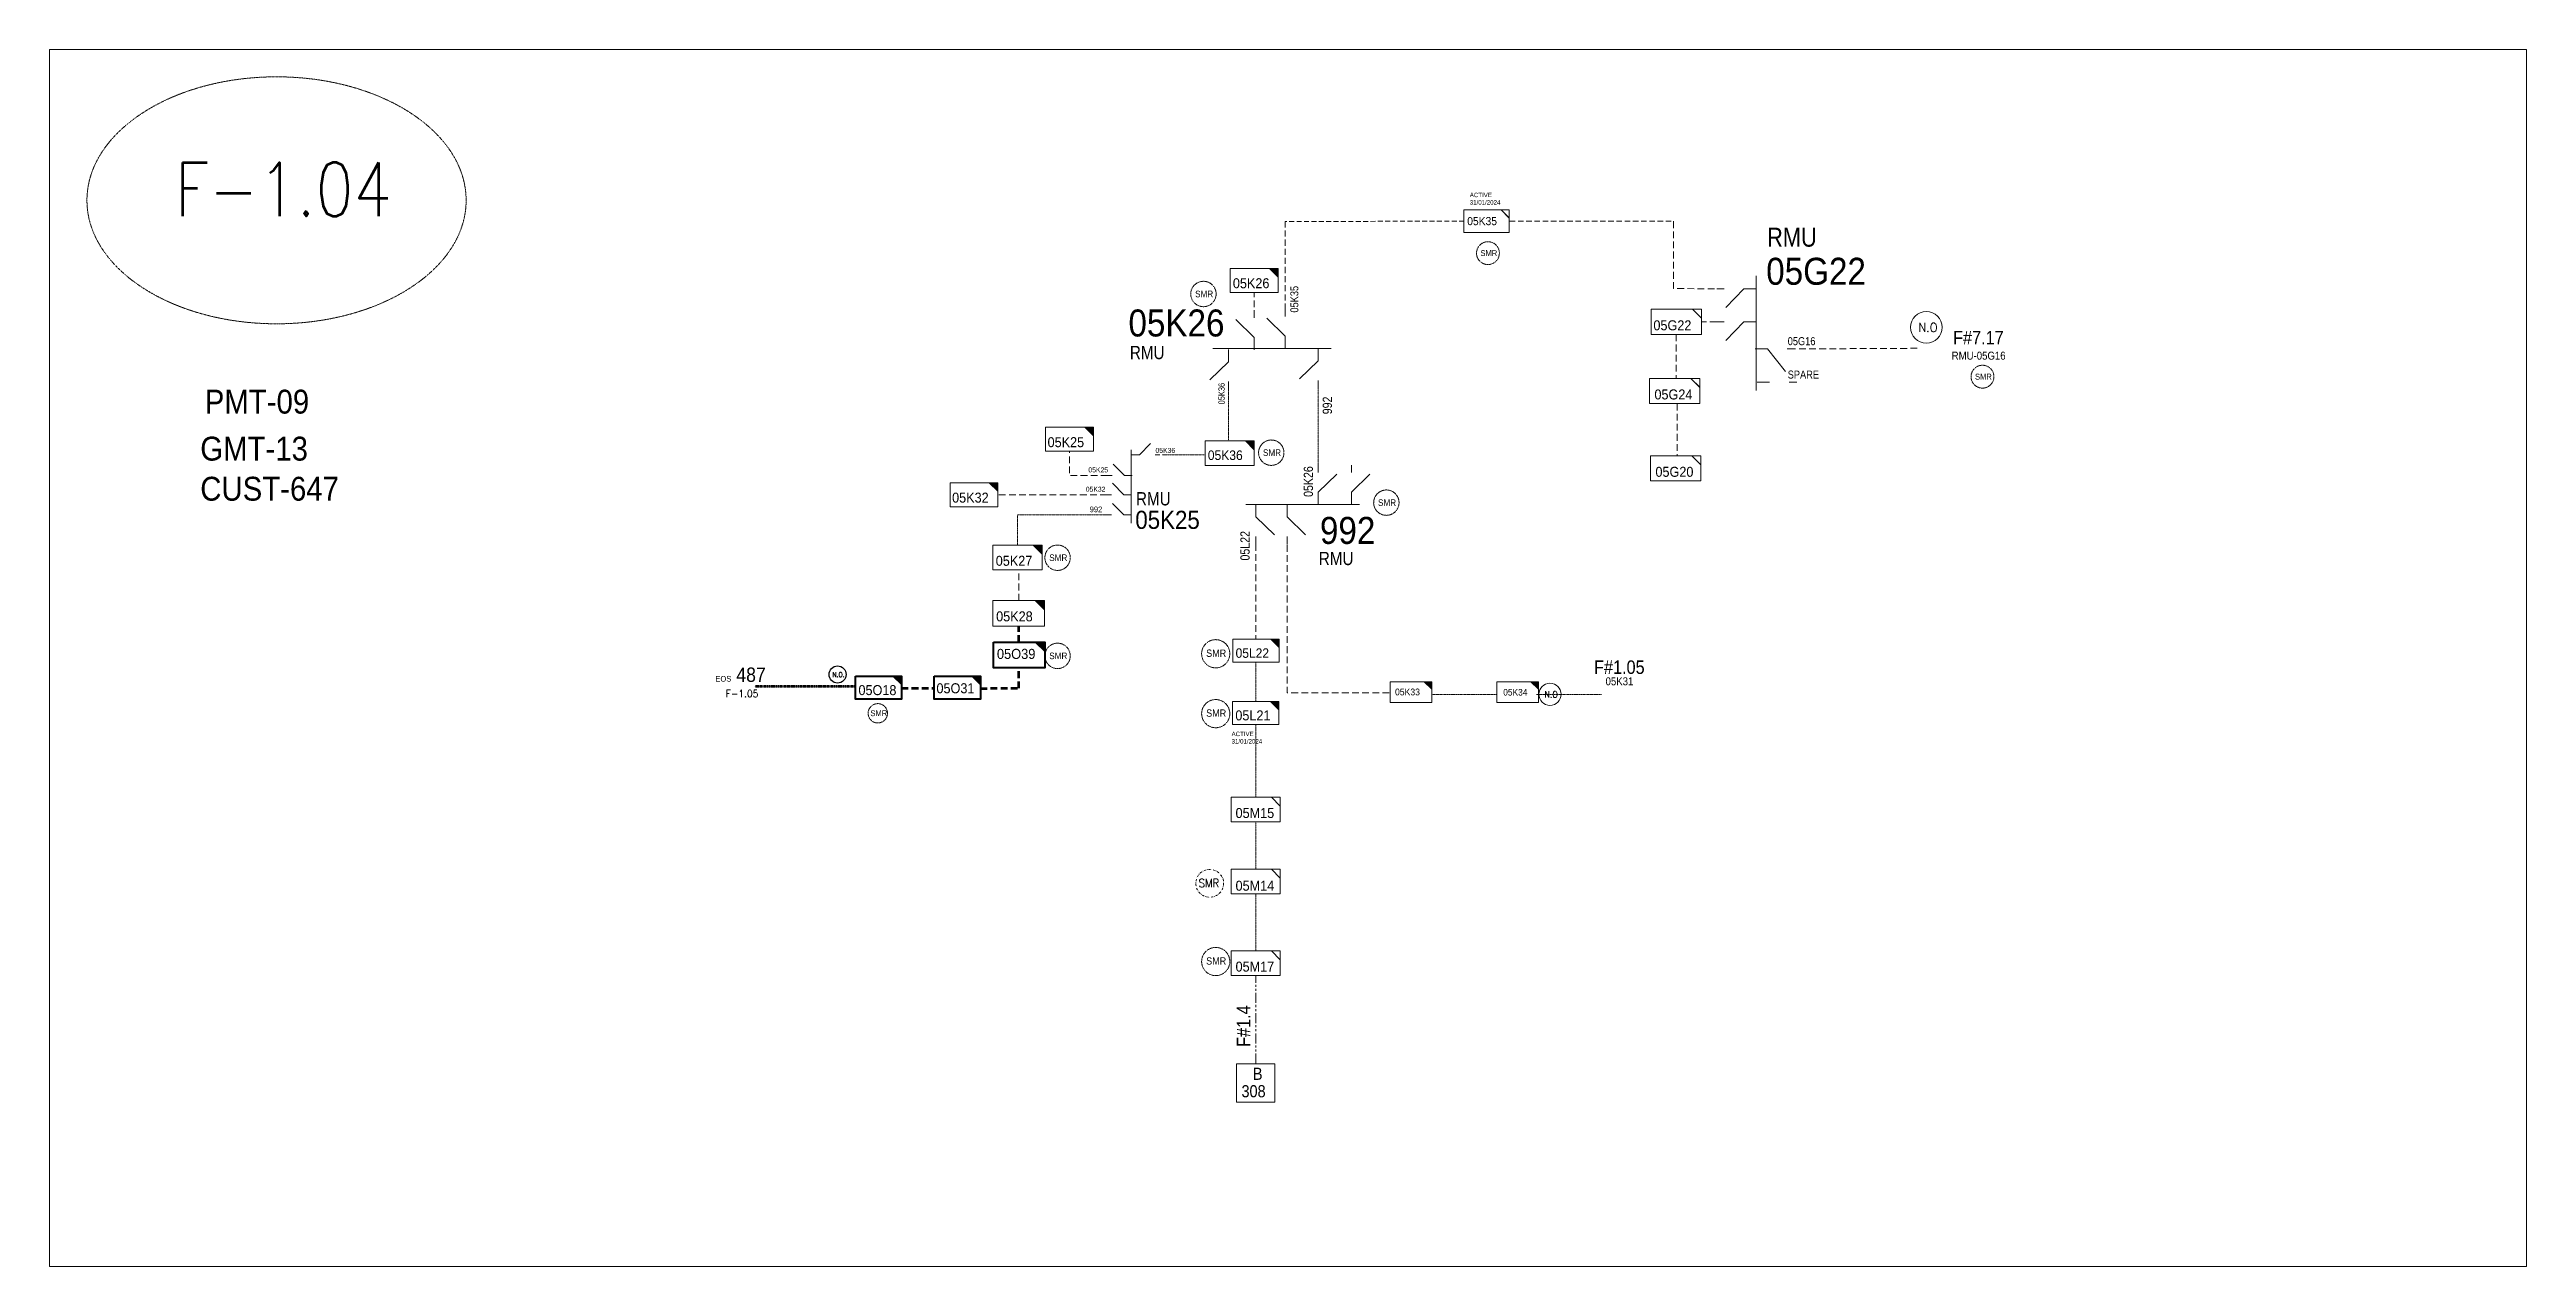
# Model space of a CAD drawing. Header units: metres. Extents: x 65984 to 144644, y -19036 to 23726.
# Drawn here: x 115238 to 116155, y 13446 to 13897 of the extents above; entities that cross this region are included whole.
import ezdxf
from ezdxf.enums import TextEntityAlignment as Align

# ---------------------------------------------------------------- set-up
doc = ezdxf.new("R2010")
doc.units = ezdxf.units.M
doc.header["$MEASUREMENT"] = 0
for name, pattern in [('( Hidden )', [0.375, 0.25, -0.125]), ('( Phantom )', [2.5, 1.25, -0.25, 0.25, -0.25, 0.25, -0.25]), ('DGN Style 3', [0.013877, 0, -0.013877]), ('DGN Style 4', [1.6, 0.8, -0.4, 0, -0.4])]:
    doc.linetypes.add(name, pattern=pattern)
doc.layers.get('0').update_dxf_attribs({"color": 95, "lineweight": 40})
for name, color, linetype, lineweight in [('d_eos', 111, 'Continuous', 40), ('d_eos no', 121, 'Continuous', 40), ('d_switch', 95, 'Continuous', 40), ('d_tf no', 6, 'Continuous', 40), ('d_ug cable', 95, 'Continuous', 40), ('d_ug main line', 95, 'Continuous', 40), ('d_unit sub', 7, 'Continuous', 40), ('FDR  1  05', 172, 'Continuous', 40), ('fedr no', 95, 'Continuous', 40), ('GRID STATION 01', 7, 'Continuous', 40), ('Level 37', 7, 'Continuous', 0), ('O H MAIN FEEDER', 4, 'Continuous', 100), ('SW N O', 114, 'Continuous', 30)]:
    doc.layers.add(name, color=color, linetype=linetype, lineweight=lineweight)
doc.styles.add('NASKHF', font='naskhf.shx', dxfattribs={"height": 8})
doc.styles.add('Style-Arial', font='arial.ttf')
doc.styles.add('Style-ENGINEERING', font='ENGINEERING.shx')
doc.styles.add('Style-msdefault', font='msdefault.shx')
doc.styles.add('Style-simplex', font='simplex.shx')
doc.styles.add('Style-STANDARD', font='STANDARD.shx')

msp = doc.modelspace()

# ---------------------------------------------------------------- texts
at = {"layer": 'd_eos no', "color": 7, "linetype": 'Continuous', "lineweight": 13, "style": 'Style-Arial', "width": 0.88}
for s, height, p in [('05G22', 10, (115873.39, 13819.66)), ('PMT-09', 8.843, (115295.4, 13770.83)), ('GMT-13', 8.843, (115293.73, 13753.44)), ('CUST-647', 8.843, (115293.73, 13738.6)), ('05K25', 6.718, (115639.85, 13726.03))]:
    msp.add_text(s, height=height, dxfattribs=at).set_placement(p, align=Align.TOP_LEFT)
at = {"layer": 'd_eos no', "color": 2, "linetype": 'Continuous', "lineweight": 13, "style": 'Style-Arial', "width": 0.88}
for s, p in [('05K26', (115637.31, 13800.52)), ('992', (115708.2, 13723.75))]:
    msp.add_text(s, height=10, dxfattribs=at).set_placement(p, align=Align.TOP_LEFT)
at = {"layer": 'd_eos no', "color": 7, "linetype": 'Continuous', "lineweight": 140, "ltscale": 0.597298, "style": 'Style-Arial', "width": 0.88}
msp.add_text('487', height=5.314, dxfattribs=at).set_placement((115492.16, 13668.01), align=Align.TOP_LEFT)
at = {"layer": 'd_switch', "color": 191, "linetype": 'Continuous', "lineweight": 13, "style": 'Style-ENGINEERING', "width": 0.857143}
msp.add_text('05K35', height=2.982, rotation=90, dxfattribs=at).set_placement((115697.23, 13809.25), align=Align.TOP_RIGHT)
for s, height, p in [('05G16', 2.982, (115881.35, 13790.28)), ('SPARE', 2.982, (115881.35, 13777.92)), ('992', 2.118, (115622.98, 13727.59))]:
    msp.add_text(s, height=height, dxfattribs=at).set_placement(p, align=Align.TOP_LEFT)
for s, height, p in [('05K36', 2.336, (115670.61, 13765.38)), ('992', 3.43, (115709.21, 13761.74)), ('05K26', 3.43, (115702.2, 13731.15))]:
    msp.add_text(s, height=height, rotation=90, dxfattribs=at).set_placement(p, align=Align.TOP_LEFT)
for s, p in [('05K36', (115654.62, 13749.28)), ('05K25', (115629.77, 13742.08))]:
    msp.add_text(s, height=1.841, dxfattribs=at).set_placement(p, align=Align.TOP_RIGHT)
at = {"layer": 'd_switch', "color": 2, "linetype": 'Continuous', "lineweight": 13, "style": 'Style-ENGINEERING', "width": 0.857143}
msp.add_text('05L22', height=3.43, rotation=90, dxfattribs=at).set_placement((115678.74, 13707.61), align=Align.TOP_LEFT)
at = {"layer": 'd_switch', "color": 191, "linetype": 'Continuous', "lineweight": 13, "insert": (115621.51, 13734.93), "char_height": 1.8409, "attachment_point": 1, "style": 'NASKHF'}
msp.add_mtext('\\FENGINEERING;\\H1x;\\W0.857143;05K32\\P', dxfattribs=at)
at = {"layer": 'd_tf no', "color": 2, "linetype": 'Continuous', "lineweight": 13, "style": 'Style-msdefault', "width": 0.945946}
for s, height, p in [('05K35', 3.015, (115762.71, 13834.73)), ('05K26', 3.7, (115675.96, 13812.08)), ('05K36', 3.534, (115666.69, 13748.35)), ('05K27', 3.7, (115588.2, 13709.36)), ('05L22', 3.517, (115676.98, 13675.12)), ('05M14', 3.7, (115676.96, 13589.11)), ('05M17', 3.7, (115676.96, 13559.18))]:
    msp.add_text(s, height=height, dxfattribs=at).set_placement(p, align=Align.TOP_LEFT)
at = {"layer": 'd_tf no', "color": 13, "linetype": 'Continuous', "lineweight": 13, "style": 'Style-msdefault', "width": 0.945946}
for s, p in [('05G22', (115831.64, 13796.51)), ('05G24', (115832.02, 13770.92)), ('05K25', (115607.38, 13753.26)), ('05G20', (115832.39, 13742.29)), ('05K32', (115572.04, 13732.74)), ('05K28', (115588.34, 13688.8)), ('05M15', (115676.96, 13616.02))]:
    msp.add_text(s, height=3.7, dxfattribs=at).set_placement(p, align=Align.TOP_LEFT)
at = {"layer": 'd_tf no', "color": 2, "linetype": 'Continuous', "lineweight": 40, "style": 'Style-msdefault', "width": 0.945946}
for s, height, p in [('05O39', 3.749, (115588.63, 13674.93)), ('05O18', 3.7, (115537.38, 13661.5))]:
    msp.add_text(s, height=height, dxfattribs=at).set_placement(p, align=Align.TOP_LEFT)
at = {"layer": 'd_tf no', "color": 13, "linetype": 'Continuous', "lineweight": 40, "style": 'Style-msdefault', "width": 0.945946}
for s, height, p in [('05O31', 3.7, (115566.25, 13662.19)), ('05K33', 2.523, (115735.99, 13660.23)), ('05K34', 2.451, (115776.04, 13660.09))]:
    msp.add_text(s, height=height, dxfattribs=at).set_placement(p, align=Align.TOP_LEFT)
at = {"layer": 'd_tf no', "color": 131, "linetype": 'Continuous', "lineweight": 13, "style": 'Style-msdefault', "width": 0.945946}
msp.add_text('05L21', height=3.7, dxfattribs=at).set_placement((115676.88, 13652.15), align=Align.TOP_LEFT)
at = {"layer": 'd_tf no', "color": 1, "linetype": 'Continuous', "lineweight": 13, "ltscale": 0.9, "style": 'Style-simplex', "width": 0.909091}
msp.add_text('SMR', height=3.004, dxfattribs=at).set_placement((115667.12, 13588.25), align=Align.MIDDLE_CENTER)
at = {"layer": 'd_tf no', "color": 131, "linetype": 'Continuous', "lineweight": 40, "char_height": 1.6462, "attachment_point": 1, "style": 'NASKHF'}
for insert in [(115763.67, 13843.73), (115675.49, 13644.27)]:
    msp.add_mtext('\\Fmsdefault;\\H1x;\\W0.945946;ACTIVE\\P31/01/2024', dxfattribs=dict(at, insert=insert))
at = {"layer": 'd_tf no', "color": 1, "lineweight": 13, "attachment_point": 1, "style": 'NASKHF'}
for insert, char_height in [((115767.61, 13822.48), 2.1915), ((115661.99, 13807.48), 2.435), ((115950.67, 13776.76), 2.1915), ((115687.11, 13748.74), 2.435), ((115729.7, 13730.26), 2.435), ((115608, 13709.88), 2.435), ((115608, 13673.55), 2.435), ((115666.07, 13674.67), 2.7055), ((115541.8, 13652.21), 2.1915), ((115666.07, 13652.5), 2.7055), ((115666.07, 13560.77), 2.7055)]:
    msp.add_mtext('\\Fmsdefault;\\H1x;\\W0.925;SMR\\P', dxfattribs=dict(at, insert=insert, char_height=char_height))
at = {"layer": 'fedr no', "color": 6, "linetype": 'Continuous', "lineweight": 13, "style": 'Style-STANDARD', "width": 0.909091}
msp.add_text('F-1.04', height=19.842, dxfattribs=at).set_placement((115324.44, 13844.98), align=Align.MIDDLE_CENTER)
at = {"layer": 'fedr no', "color": 2, "linetype": 'Continuous', "lineweight": 40, "insert": (115494.3, 13658.35), "char_height": 2.715, "attachment_point": 5, "style": 'Style-STANDARD'}
msp.add_mtext('F-1.05', dxfattribs=at)
at = {"layer": 'GRID STATION 01', "color": 55, "linetype": 'Continuous', "lineweight": 13, "style": 'Style-msdefault', "width": 0.9}
for s, p in [('F#7.17', (115942.56, 13792.57)), ('F#1.05', (115809.65, 13670.65))]:
    msp.add_text(s, height=5, dxfattribs=at).set_placement(p, align=Align.TOP_LEFT)
at = {"layer": 'GRID STATION 01', "color": 13, "linetype": 'Continuous', "lineweight": 13, "style": 'Style-msdefault', "width": 0.9}
msp.add_text('F#1.4', height=5, rotation=90, dxfattribs=at).set_placement((115677.43, 13527.61), align=Align.TOP_LEFT)
at = {"layer": 'GRID STATION 01', "color": 13, "linetype": 'Continuous', "lineweight": 13, "style": 'Style-msdefault', "width": 0.888889}
for s, p in [('B', (115683.39, 13519.91)), ('308', (115679.16, 13513.46))]:
    msp.add_text(s, height=4.5, dxfattribs=at).set_placement(p, align=Align.TOP_LEFT)
at = {"layer": 'GRID STATION 01', "color": 2, "linetype": 'Continuous', "lineweight": 13, "char_height": 2.9523, "attachment_point": 1, "style": 'NASKHF'}
for s, insert in [('\\Fmsdefault;\\H1x;\\W0.9;RMU-05G16', (115942.05, 13784.9)), ('\\Fmsdefault;\\H1x;\\W0.9;05K31', (115813.93, 13664.39))]:
    msp.add_mtext(s, dxfattribs=dict(at, insert=insert))
at = {"layer": 'Level 37', "color": 7, "linetype": 'Continuous', "lineweight": 13, "style": 'Style-msdefault', "width": 0.86}
for height, p in [(7.024, (115892.11, 13830.79)), (4.9, (115652.94, 13732.91))]:
    msp.add_text('RMU', height=height, rotation=0.00037, dxfattribs=at).set_placement(p, align=Align.TOP_RIGHT)
at = {"layer": 'Level 37', "color": 2, "linetype": 'Continuous', "lineweight": 13, "style": 'Style-msdefault', "width": 0.86}
for p in [(115650.66, 13787.03), (115720.61, 13710.82)]:
    msp.add_text('RMU', height=4.9, rotation=0.00037, dxfattribs=at).set_placement(p, align=Align.TOP_RIGHT)
at = {"layer": 'Level 37', "color": 7, "linetype": 'Continuous', "lineweight": 100, "ltscale": 0.531129, "style": 'Style-msdefault', "width": 0.86}
msp.add_text('EOS', height=2.118, rotation=0.00037, dxfattribs=at).set_placement((115490.3, 13664.91), align=Align.TOP_RIGHT)

# ---------------------------------------------------------------- blocks, each defined once
blk = doc.blocks.new('TF_8')
at = {"color": 0, "linetype": 'ByBlock', "lineweight": -2}
blk.add_line((6.3, 4.95), (9.9, 1.35), dxfattribs=at)
blk.add_3dface([(-10.1, 4.95), (9.9, 4.95), (9.9, -5.05), (-10.1, -5.05)], dxfattribs=at)
blk = doc.blocks.new('exist.us-1000kva')
at = {"color": 0, "linetype": 'ByBlock', "lineweight": -2, "flags": 128}
blk.add_lwpolyline([(40, 12.9), (32.8, 20), (40, 20)], close=True, dxfattribs=at)
at = {"color": 0, "linetype": 'ByBlock', "lineweight": -2, "extrusion": (0, 0, -1)}
blk.add_solid([(-40, 12.9), (-32.8, 20), (-40, 20)], dxfattribs=at)
at = {"color": 0, "linetype": 'ByBlock', "lineweight": -2, "xscale": 2, "yscale": 2}
blk.add_blockref('TF_8', (20.2, 10.1), dxfattribs=at)
blk = doc.blocks.new('*U892')
at = {"layer": 'SW N O', "color": 3}
blk.add_circle((0, 0), 16.8, dxfattribs=at)
at = {"layer": 'SW N O', "color": 3, "style": 'Style-STANDARD'}
blk.add_text('N.O.', height=9.6, dxfattribs=at).set_placement((1.7, -0.2), align=Align.MIDDLE_CENTER)
blk = doc.blocks.new('*U2976')
at = {"layer": 'd_unit sub', "color": 13, "linetype": 'Continuous', "lineweight": 13, "flags": 128}
blk.add_lwpolyline([(20, 10), (20, 2.7), (12.8, 10)], close=True, dxfattribs=at)
at = {"layer": 'd_unit sub', "color": 13, "linetype": 'Continuous', "lineweight": 13, "xscale": 2, "yscale": 2, "zscale": 0.9363321571879382, "rotation": 359.9999999999999}
blk.add_blockref('TF_8', (0.2, 0.1), dxfattribs=at)
blk = doc.blocks.new('*U2977')
at = {"layer": 'd_unit sub', "color": 2, "linetype": 'Continuous', "lineweight": 13, "flags": 128}
blk.add_lwpolyline([(20, 10), (20, 2.7), (12.8, 10)], close=True, dxfattribs=at)
at = {"layer": 'd_unit sub', "color": 2, "linetype": 'Continuous', "lineweight": 13, "xscale": 2, "yscale": 2, "zscale": 0.9363321571879382, "rotation": 359.9999999999999}
blk.add_blockref('TF_8', (0.2, 0.1), dxfattribs=at)
blk = doc.blocks.new('*U2978')
at = {"layer": 'd_unit sub', "color": 13, "linetype": 'Continuous', "lineweight": 13, "flags": 128}
blk.add_lwpolyline([(8.54, 1.23), (5.47, 4.25), (8.54, 4.25)], close=True, dxfattribs=at)
at = {"layer": 'd_unit sub', "color": 13, "linetype": 'Continuous', "lineweight": 13, "xscale": 0.8535245333131423, "yscale": 0.8535245333131423, "zscale": 0.3903911822581667, "rotation": 359.9999999999999}
blk.add_blockref('TF_8', (0.09, 0.03), dxfattribs=at)
blk = doc.blocks.new('*U3778')
at = {"layer": 'd_unit sub', "color": 2, "linetype": 'Continuous', "lineweight": 13, "flags": 128}
blk.add_lwpolyline([(8.54, 1.23), (5.47, 4.25), (8.54, 4.25)], close=True, dxfattribs=at)
at = {"layer": 'd_unit sub', "color": 2, "linetype": 'Continuous', "lineweight": 13, "xscale": 0.8535245333131423, "yscale": 0.8535245333131423, "zscale": 0.3903911822581667, "rotation": 359.9999999999999}
blk.add_blockref('TF_8', (0.09, 0.03), dxfattribs=at)
blk = doc.blocks.new('*U1430')
at = {"layer": 'SW N O', "color": 3, "lineweight": 13}
blk.add_circle((0, 0), 16.8, dxfattribs=at)
at = {"layer": 'SW N O', "color": 3, "lineweight": 13, "style": 'Style-STANDARD'}
blk.add_text('N.O', height=9.6, dxfattribs=at).set_placement((1.7, -0.2), align=Align.MIDDLE_CENTER)

# ---------------------------------------------------------------- linework, layer by layer
at = {"layer": 'd_eos', "color": 7, "linetype": 'Continuous', "lineweight": 13, "ltscale": 0.625574}
for p, q in [((115857.84, 13808.1), (115855.07, 13808.1)), ((115865.14, 13808.1), (115858.47, 13801.24)), ((115869.69, 13808.1), (115865.14, 13808.1)), ((115869.69, 13770.58), (115869.69, 13812.99)), ((115857.84, 13795.94), (115855.07, 13795.94)), ((115865.14, 13795.93), (115858.47, 13789.07)), ((115869.69, 13795.93), (115865.14, 13795.93)), ((115869.28, 13785.91), (115873.83, 13785.91)), ((115873.83, 13785.91), (115880.49, 13777.6)), ((115881.13, 13785.91), (115883.9, 13785.91)), ((115674.29, 13773.82), (115674.29, 13771.06)), ((115707.52, 13774.19), (115707.52, 13771.42)), ((115870.05, 13773.58), (115874.61, 13773.58)), ((115881.91, 13773.58), (115884.67, 13773.58))]:
    msp.add_line(p, q, dxfattribs=at)
at = {"layer": 'd_eos', "color": 2, "linetype": 'Continuous', "lineweight": 13, "ltscale": 0.625574}
for p, q in [((115683.89, 13797.47), (115683.89, 13800.24)), ((115695.36, 13797.89), (115695.36, 13800.66)), ((115683.88, 13790.18), (115677.02, 13796.84)), ((115683.89, 13785.62), (115683.89, 13790.18)), ((115695.35, 13790.59), (115688.49, 13797.25)), ((115695.36, 13786.04), (115695.36, 13790.59)), ((115674.29, 13781.12), (115667.43, 13774.46)), ((115668.55, 13786.04), (115712.41, 13786.04)), ((115674.29, 13785.68), (115674.29, 13781.12)), ((115707.52, 13781.48), (115700.66, 13774.82)), ((115707.52, 13786.04), (115707.52, 13781.48)), ((115707.52, 13740.18), (115707.52, 13742.95)), ((115707.53, 13732.89), (115714.39, 13739.55)), ((115719.82, 13740.18), (115719.82, 13742.95)), ((115719.83, 13732.88), (115726.69, 13739.55)), ((115722.83, 13728.33), (115680.76, 13728.33)), ((115684.52, 13728.33), (115684.52, 13723.77)), ((115696.02, 13728.33), (115696.02, 13723.77)), ((115707.53, 13728.33), (115707.53, 13732.89)), ((115719.83, 13728.33), (115719.83, 13732.88)), ((115684.52, 13723.77), (115691.38, 13717.11)), ((115684.52, 13716.48), (115684.52, 13713.71)), ((115696.02, 13723.77), (115702.89, 13717.11)), ((115696.02, 13716.48), (115696.02, 13713.71))]:
    msp.add_line(p, q, dxfattribs=at)
at = {"layer": 'd_eos', "color": 7, "linetype": 'Continuous', "lineweight": 13, "ltscale": 0.466025}
for p, q in [((115638.38, 13748.53), (115638.38, 13721.45)), ((115638.61, 13746.68), (115641.42, 13746.68)), ((115641.42, 13746.68), (115645.53, 13750.91)), ((115647.21, 13746.68), (115648.92, 13746.68)), ((115631.32, 13739.06), (115629.61, 13739.06)), ((115635.57, 13731.98), (115631.46, 13736.22)), ((115635.83, 13739.06), (115631.71, 13743.3)), ((115638.64, 13739.06), (115635.83, 13739.06)), ((115631.07, 13731.98), (115629.36, 13731.98)), ((115635.57, 13724.47), (115631.46, 13728.7)), ((115638.38, 13731.98), (115635.57, 13731.98)), ((115631.07, 13724.47), (115629.36, 13724.47)), ((115638.38, 13724.47), (115635.57, 13724.47))]:
    msp.add_line(p, q, dxfattribs=at)
at = {"layer": 'd_ug cable', "color": 2, "linetype": '( Hidden )', "lineweight": 13, "ltscale": 10}
msp.add_line((115683.89, 13801.35), (115683.89, 13806.84), dxfattribs=at)
at = {"layer": 'd_ug cable', "color": 13, "linetype": '( Hidden )', "lineweight": 13, "ltscale": 10}
msp.add_line((115855.07, 13795.94), (115849.43, 13795.94), dxfattribs=at)
at = {"layer": 'd_ug cable', "color": 13, "linetype": '( Hidden )', "lineweight": 158, "ltscale": 10}
for p, q in [((115596.7, 13677.45), (115596.7, 13683.28)), ((115596.7, 13660.36), (115596.7, 13667.9))]:
    msp.add_line(p, q, dxfattribs=at)
at = {"layer": 'd_ug cable', "color": 17, "linetype": 'DGN Style 3', "lineweight": 13}
for p, q in [((115749.6, 13658.06), (115773.78, 13658.07)), ((115788.33, 13658.06), (115812.51, 13658.07)), ((115684.41, 13620.01), (115684.41, 13646.91)), ((115684.41, 13610.9), (115684.41, 13593.39)), ((115684.41, 13584.28), (115684.41, 13563.17))]:
    msp.add_line(p, q, dxfattribs=at)
at = {"layer": 'd_ug cable', "color": 13, "linetype": '( Hidden )', "lineweight": 13, "ltscale": 7.29, "flags": 128}
msp.add_lwpolyline([(115761.55, 13833.16), (115695.34, 13833.12)], dxfattribs=at)
at = {"layer": 'd_ug cable', "color": 13, "linetype": '( Hidden )', "lineweight": 13, "ltscale": 9, "flags": 128}
msp.add_lwpolyline([(115695.34, 13833.12), (115695.34, 13800.42)], dxfattribs=at)
at = {"layer": 'd_ug cable', "color": 13, "linetype": '( Hidden )', "lineweight": 13, "ltscale": 8.1, "flags": 128}
msp.add_lwpolyline([(115838.23, 13833.17), (115778.04, 13833.17)], dxfattribs=at)
at = {"layer": 'd_ug cable', "color": 13, "linetype": '( Hidden )', "lineweight": 13, "ltscale": 10, "flags": 128}
for points in [[(115839.08, 13833.17), (115839.08, 13833.17), (115839.08, 13833.17), (115839.08, 13808.32), (115855.07, 13808.1)], [(115840.1, 13791.27), (115840.1, 13775.02)], [(115929.28, 13786.16), (115883.9, 13785.91)], [(115840.47, 13765.69), (115840.47, 13746.39)], [(115629.61, 13739.06), (115615.47, 13739.06), (115615.47, 13748.06)], [(115629.36, 13731.98), (115589.01, 13731.98)], [(115684.52, 13713.71), (115684.52, 13678.5)], [(115733.84, 13658.64), (115696.02, 13658.7), (115696.02, 13713.71)], [(115596.76, 13692.83), (115596.76, 13704.09)], [(115596.7, 13677.45), (115596.7, 13683.22)]]:
    msp.add_lwpolyline(points, dxfattribs=at)
at = {"layer": 'd_ug cable', "color": 13, "linetype": 'DGN Style 3', "lineweight": 13, "flags": 128}
for points in [[(115707.52, 13771.42), (115707.52, 13742.95)], [(115674.35, 13751.91), (115674.35, 13771.08)], [(115649.79, 13746.68), (115665.4, 13746.68)], [(115629.36, 13724.47), (115596.22, 13724.47), (115596.22, 13713.3)], [(115684.52, 13655.45), (115684.52, 13669.97), (115684.52, 13669.97)]]:
    msp.add_lwpolyline(points, dxfattribs=at)
at = {"layer": 'd_ug cable', "color": 234, "linetype": 'DGN Style 3', "lineweight": 100, "flags": 128}
msp.add_lwpolyline([(115536.19, 13661.03), (115498.98, 13661.03)], dxfattribs=at)
at = {"layer": 'd_ug cable', "color": 13, "linetype": '( Hidden )', "lineweight": 158, "ltscale": 10, "flags": 128}
for points in [[(115553.3, 13660.36), (115565.45, 13660.36)], [(115582.52, 13660.3), (115596.7, 13660.36)]]:
    msp.add_lwpolyline(points, dxfattribs=at)
at = {"layer": 'd_ug cable', "color": 2, "linetype": 'DGN Style 3', "lineweight": 13}
for centre, radius in [((115770.39, 13821.37), 4.23), ((115665.07, 13806.25), 4.7), ((115953.44, 13775.65), 4.23), ((115690.19, 13747.52), 4.7), ((115732.78, 13729.03), 4.7), ((115611.08, 13708.65), 4.7), ((115611.08, 13672.32), 4.7), ((115669.62, 13673.11), 5.22), ((115544.54, 13651.07), 3.58), ((115669.62, 13650.94), 5.22), ((115669.62, 13559.21), 5.22)]:
    msp.add_circle(centre, radius, dxfattribs=at)
at = {"layer": 'd_ug cable', "color": 2, "linetype": 'DGN Style 4', "lineweight": 13}
msp.add_circle((115667.4, 13588.15), 5.15, dxfattribs=at)
at = {"layer": 'd_ug main line', "color": 13, "linetype": '( Phantom )', "lineweight": 13, "ltscale": 3, "flags": 128}
msp.add_lwpolyline([(115684.41, 13521.38), (115684.41, 13554.05)], dxfattribs=at)
at = {"layer": 'fedr no', "color": 82, "linetype": 'DGN Style 3', "lineweight": 13, "true_color": 0x1dc70e}
msp.add_ellipse((115321.97, 13840.92), major_axis=(70.18, 0), ratio=0.651175, dxfattribs=at)
at = {"layer": 'GRID STATION 01', "color": 13, "lineweight": 13, "ltscale": 0.379284, "flags": 128}
msp.add_lwpolyline([(115691.51, 13521.38), (115677.32, 13521.38), (115677.32, 13507.19), (115691.51, 13507.19)], close=True, dxfattribs=at)
at = {"layer": 'O H MAIN FEEDER', "color": 140, "linetype": 'Continuous', "lineweight": 13, "flags": 128}
msp.add_lwpolyline([(115237.94, 13896.71), (116154.8, 13896.71), (116154.8, 13446.36), (115237.94, 13446.36)], close=True, dxfattribs=at)

# ---------------------------------------------------------------- block references
at = {"layer": 'd_unit sub', "color": 2, "linetype": 'Continuous', "lineweight": 13}
for name, p, xscale, yscale, zscale in [('*U3778', (115769.88, 13833.19), 0.9838491683373038, 0.9838491683373038, 0.9838491683373038), ('*U2977', (115684.41, 13558.61), 0.4557808501827548, 0.4557808501827548, 0.4557808501827548)]:
    msp.add_blockref(name, p, dxfattribs=dict(at, xscale=xscale, yscale=yscale, zscale=zscale))
at = {"layer": 'd_unit sub', "color": 2, "linetype": 'Continuous', "lineweight": 13, "rotation": 359.9999999999999}
for name, p, xscale, yscale, zscale in [('exist.us-1000kva', (115675.01, 13806.84), 0.4437968931537534, 0.4437968931537534, 0.4267622666565712), ('exist.us-1000kva', (115665.7, 13742.77), 0.4550546549768613, 0.4550546549768613, 0.3840860399909141), ('exist.us-1000kva', (115587.06, 13704.15), 0.4576394798796983, 0.4576394798796983, 0.4267622666565712), ('TF_8', (115684.51, 13588.88), 0.9115617003731556, 0.9115617003731556, 0.4267622666565712)]:
    msp.add_blockref(name, p, dxfattribs=dict(at, xscale=xscale, yscale=yscale, zscale=zscale))
at = {"layer": 'd_unit sub', "color": 13, "linetype": 'Continuous', "lineweight": 13}
for name, p, xscale, yscale, zscale in [('*U2978', (115840.09, 13795.95), 1.093165742597004, 1.093165742597004, 1.093165742597004), ('*U2978', (115839.46, 13770.37), 1.093165742597004, 1.093165742597004, 1.093165742597004), ('*U2978', (115839.84, 13741.74), 1.093165742597004, 1.093165742597004, 1.093165742597004), ('*U2976', (115684.41, 13615.45), 0.4557808501827548, 0.4557808501827548, 0.4557808501827548)]:
    msp.add_blockref(name, p, dxfattribs=dict(at, xscale=xscale, yscale=yscale, zscale=zscale))
at = {"layer": 'd_unit sub', "color": 13, "linetype": 'Continuous', "lineweight": 13, "zscale": 0.4267622666565712, "rotation": 359.9999999999999}
for p, xscale, yscale in [((115606.59, 13748.06), 0.4437968931537534, 0.4437968931537534), ((115571.26, 13727.54), 0.4437968931537534, 0.4437968931537534), ((115587.14, 13683.28), 0.4783162973964868, 0.4783162973964868)]:
    msp.add_blockref('exist.us-1000kva', p, dxfattribs=dict(at, xscale=xscale, yscale=yscale))
at = {"layer": 'd_unit sub', "color": 2, "linetype": 'Continuous', "lineweight": 40, "rotation": 359.9999999999999}
for p, xscale, yscale, zscale in [((115587.3, 13667.9), 0.4774766199953956, 0.4774766199953956, 0.3840860399909141), ((115536.23, 13656.34), 0.4267622666565712, 0.4267622666565712, 0.4267622666565712)]:
    msp.add_blockref('exist.us-1000kva', p, dxfattribs=dict(at, xscale=xscale, yscale=yscale, zscale=zscale))
at = {"layer": 'd_unit sub', "color": 13, "linetype": 'Continuous', "lineweight": 40, "xscale": 0.4267622666565712, "yscale": 0.4267622666565712, "zscale": 0.4267622666565712, "rotation": 359.9999999999999}
msp.add_blockref('exist.us-1000kva', (115565.45, 13656.26), dxfattribs=at)
at = {"layer": 'FDR  1  05', "color": 2, "linetype": 'Continuous', "lineweight": 13, "xscale": 0.4267622666565712, "yscale": 0.4267622666565712, "zscale": 0.4267622666565712, "rotation": 359.9999999999999}
msp.add_blockref('exist.us-1000kva', (115675.98, 13669.97), dxfattribs=at)
at = {"layer": 'FDR  1  05', "color": 13, "linetype": 'Continuous', "lineweight": 13, "xscale": 0.3840860399909141, "yscale": 0.3840860399909141, "zscale": 0.3840860399909141, "rotation": 359.9999999999999}
for p in [(115734.24, 13655.09), (115773.7, 13655.09)]:
    msp.add_blockref('exist.us-1000kva', p, dxfattribs=at)
at = {"layer": 'FDR  1  05', "color": 131, "linetype": 'Continuous', "lineweight": 13, "xscale": 0.4267622666565712, "yscale": 0.4267622666565712, "zscale": 0.4267622666565712, "rotation": 359.9999999999999}
msp.add_blockref('exist.us-1000kva', (115675.88, 13646.91), dxfattribs=at)
at = {"layer": 'SW N O', "color": 3, "lineweight": 13}
for p, xscale, yscale, zscale in [((115932.66, 13793.93), 0.3484103451221378, 0.3484103451221378, 0.3484103451221378), ((115793.35, 13658.1), 0.2463282206125762, 0.2463282206125762, 0.2463282206125762)]:
    msp.add_blockref('*U1430', p, dxfattribs=dict(at, xscale=xscale, yscale=yscale, zscale=zscale))
at = {"layer": 'SW N O', "color": 3, "xscale": 0.1880806114774439, "yscale": 0.1880806114774439, "zscale": 0.1880806114774439}
msp.add_blockref('*U892', (115529.65, 13665.42), dxfattribs=at)

msp.set_redraw_order([(e.dxf.handle, doc.entitydb.next_handle()) for e in msp.query("TEXT MTEXT ATTDEF DIMENSION ARC_DIMENSION")])  # texts and dimensions are drawn at this point

doc.saveas('drawing.dxf')
